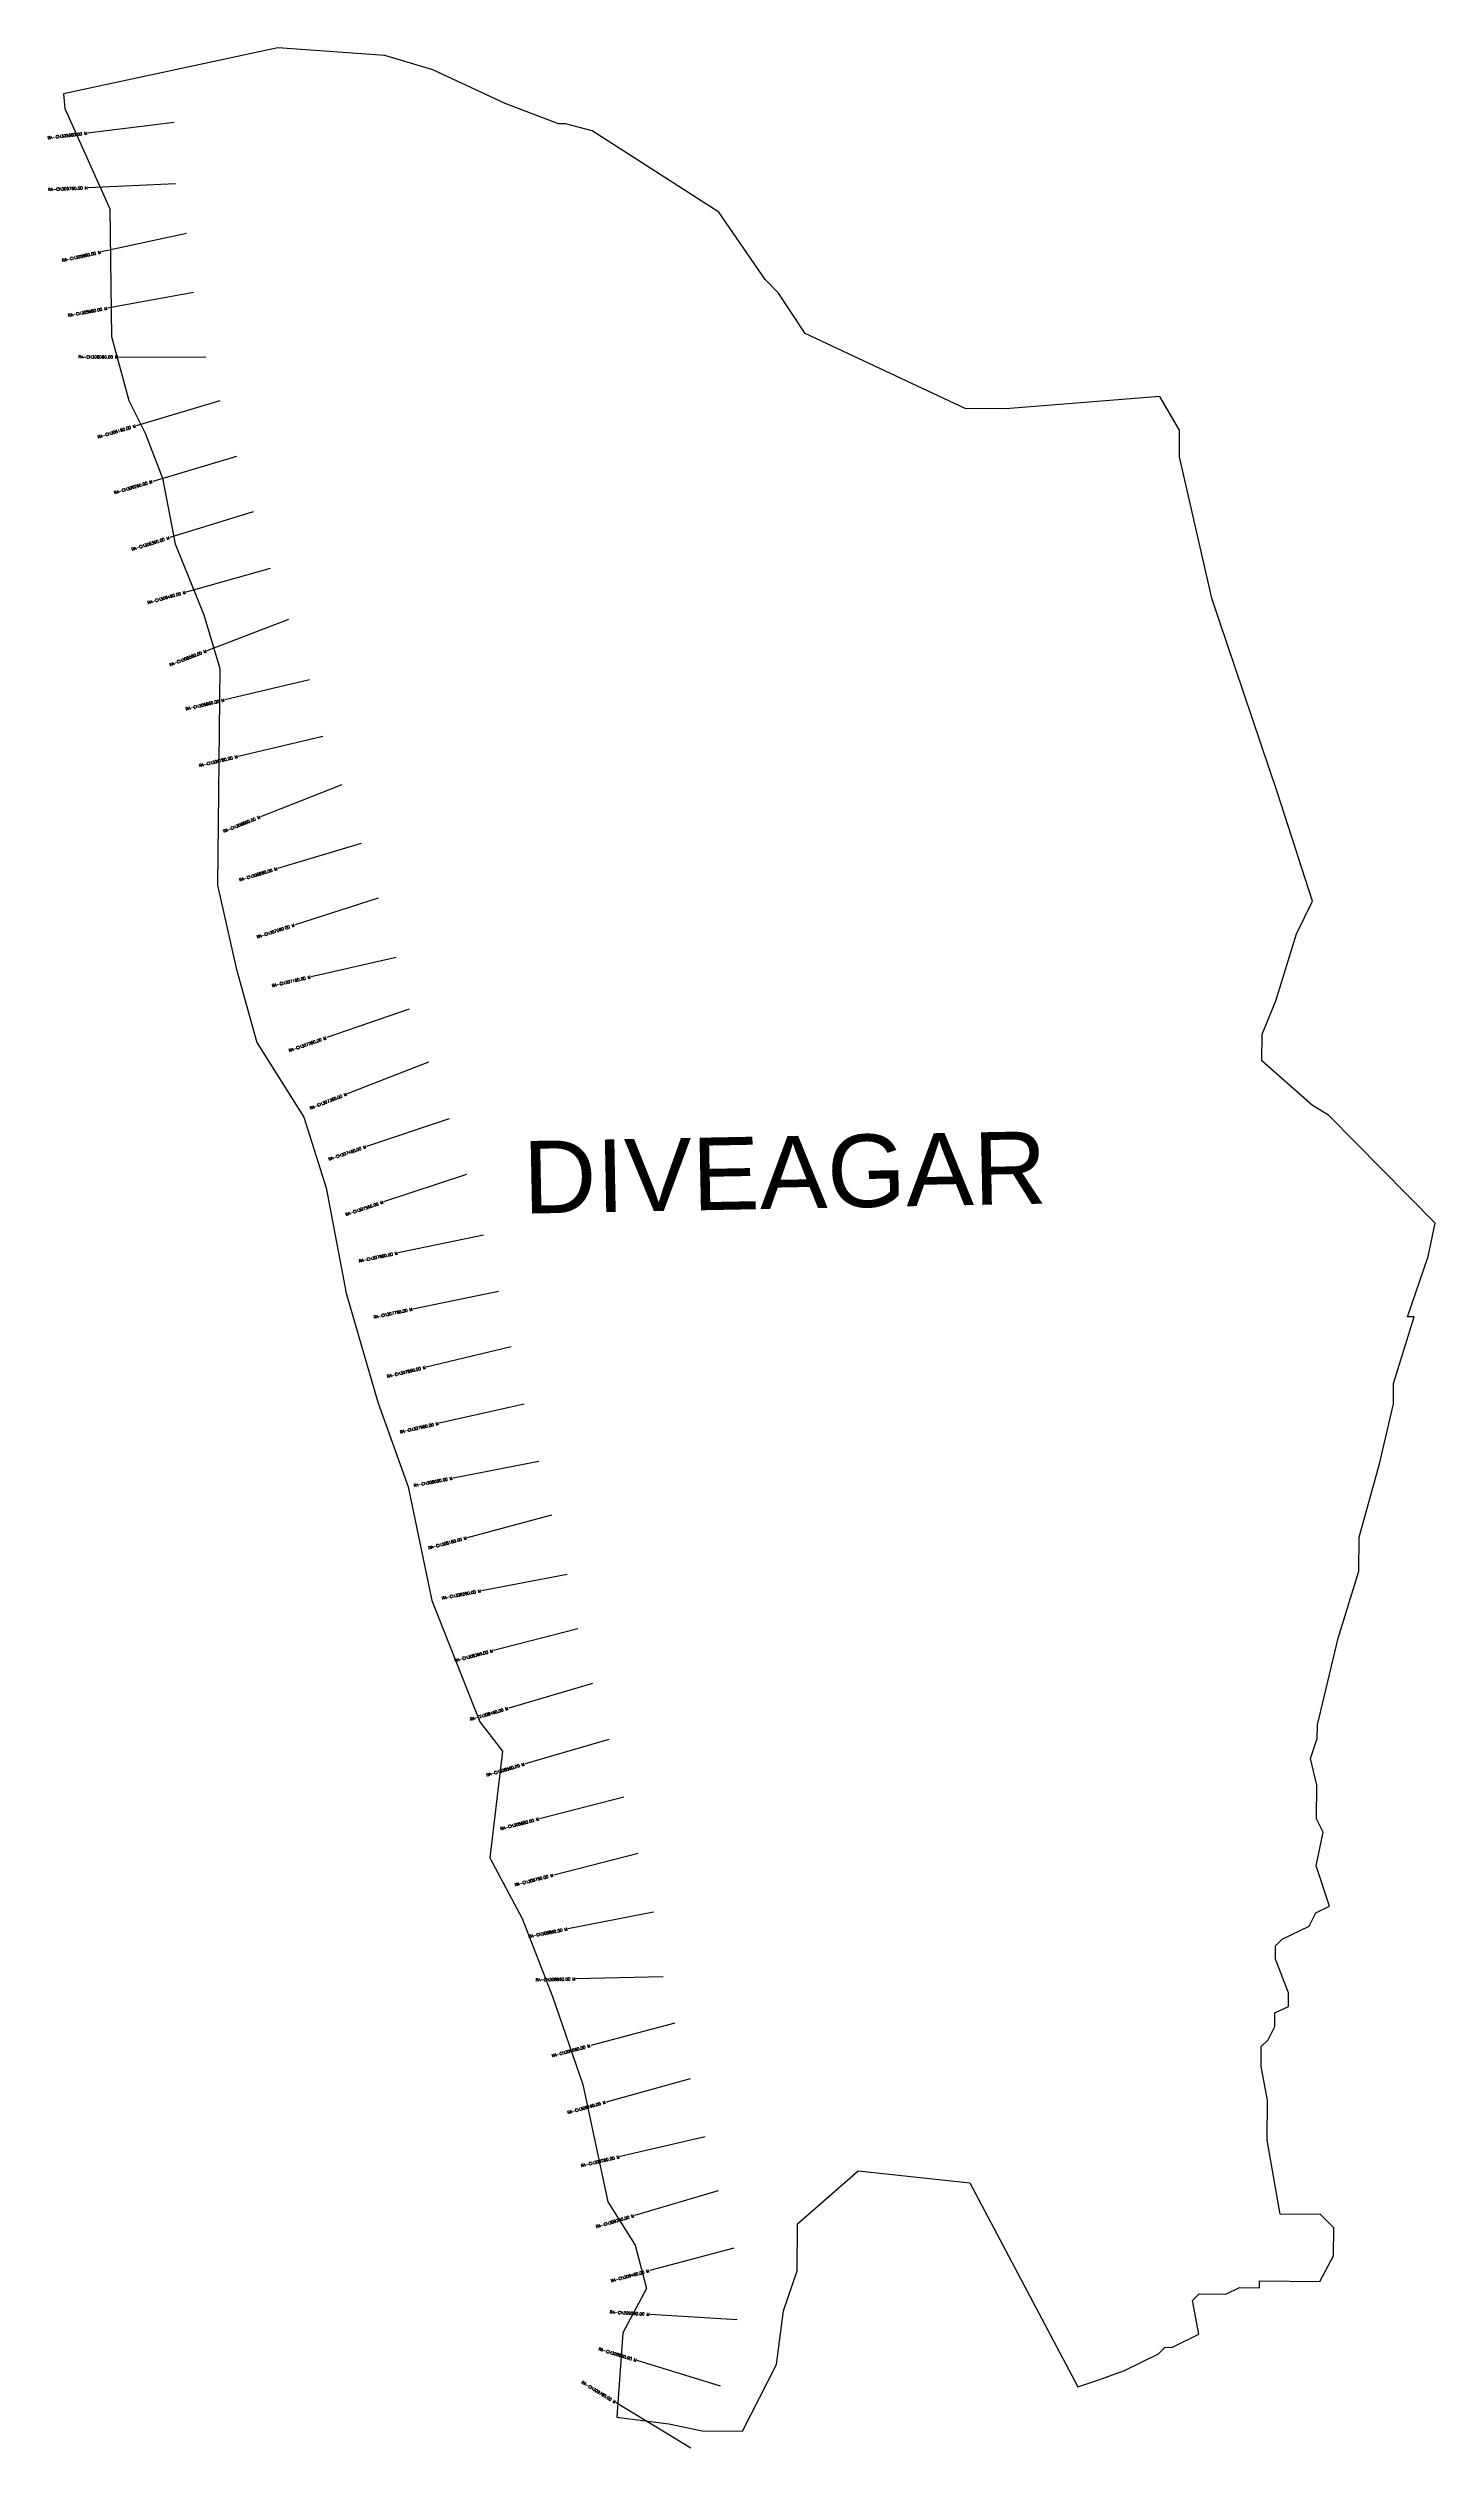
# Model space of a CAD drawing. Header units: metres. Extents: x 286112 to 288498, y 2008776 to 2012902.
import ezdxf
from ezdxf.enums import TextEntityAlignment as Align

# ---------------------------------------------------------------- set-up
doc = ezdxf.new("R2010")
doc.units = ezdxf.units.M
doc.header["$MEASUREMENT"] = 0
for name, color, linetype in [('CS', 134, 'Continuous'), ('CSMark', 6, 'Continuous'), ('VILLAGE BOUNDRY', 10, 'Continuous'), ('VILLAGE NAME', 250, 'Continuous')]:
    doc.layers.add(name, color=color, linetype=linetype)
doc.styles.get("Standard").update_dxf_attribs({"font": 'simplex.shx'})

msp = doc.modelspace()

# ---------------------------------------------------------------- linework, layer by layer
at = {"layer": 'CS'}
for p, q in [((286328.9, 2012774), (286180, 2012755.8)), ((286331.1, 2012668.3), (286181.2, 2012661.8)), ((286350.3, 2012583.4), (286203.7, 2012551.5)), ((286362, 2012481.7), (286214.5, 2012454.7)), ((286383.2, 2012369.9), (286233.2, 2012370.7)), ((286407.4, 2012295.4), (286263.6, 2012252.7)), ((286435.9, 2012199.5), (286292.1, 2012156.9)), ((286464.8, 2012104.8), (286321.5, 2012060.3)), ((286494.2, 2012006.9), (286349.7, 2011966.7)), ((286525.4, 2011919.5), (286385.3, 2011865.8)), ((286561.8, 2011815.8), (286415.9, 2011781.3)), ((286584.8, 2011718.5), (286438.8, 2011684)), ((286617.2, 2011635.4), (286477.7, 2011580.3)), ((286650.6, 2011534.5), (286506.9, 2011491.4)), ((286679.7, 2011440.4), (286536.9, 2011394.5)), ((286710.6, 2011338.5), (286564.3, 2011305.2)), ((286733.1, 2011249.7), (286591.4, 2011200.5)), ((286766.5, 2011158.4), (286626.7, 2011104)), ((286801.9, 2011061.2), (286659.7, 2011013.3)), ((286831.5, 2010965.4), (286689.2, 2010918)), ((286861.1, 2010860.9), (286714.3, 2010830.4)), ((286886.5, 2010764.2), (286739.6, 2010733.8)), ((286908.3, 2010669), (286762.4, 2010634.1)), ((286931, 2010570.6), (286784.7, 2010537.6)), ((286956, 2010471.6), (286808.7, 2010443.2)), ((286977.9, 2010379.5), (286833, 2010340.8)), ((287004.7, 2010277.4), (286857.3, 2010249.6)), ((287023.2, 2010184.3), (286878, 2010146.6)), ((287048.2, 2010089.9), (286904.3, 2010047.7)), ((287076.3, 2009993.9), (286932.4, 2009951.8)), ((287102.3, 2009894.8), (286957.1, 2009857.4)), ((287127.1, 2009797.7), (286981.7, 2009760.8)), ((287153.3, 2009696.9), (287006.1, 2009668.2)), ((287169.9, 2009585.8), (287020, 2009582.2)), ((287190.2, 2009506.2), (287045.3, 2009467.5)), ((287216.3, 2009410.3), (287071.7, 2009370.4)), ((287242, 2009310.5), (287095.9, 2009276.6)), ((287264.8, 2009217.6), (287120.9, 2009175.4)), ((287291.7, 2009119.3), (287146.8, 2009080.7)), ((287297.1, 2008996.1), (287147.4, 2009005.2)), ((287268.6, 2008882.1), (287125.1, 2008925.9)), ((287217.3, 2008775.6), (287089, 2008853.5))]:
    msp.add_line(p, q, dxfattribs=at)
at = {"layer": 'VILLAGE BOUNDRY'}
msp.add_lwpolyline([(288057.8, 2012198.9), (288058.2, 2012245), (288024, 2012302.9), (287758.8, 2012281.9), (287689.6, 2012282.4), (287414, 2012411.2), (287368.4, 2012480.7), (287345.5, 2012503.9), (287265.7, 2012619.8), (287047.8, 2012759.7), (287001.8, 2012771.6), (286990.2, 2012771.7), (286898.3, 2012806.9), (286774.1, 2012864.7), (286691.4, 2012889.2), (286507.1, 2012902.1), (286138.8, 2012823.2), (286140.7, 2012797.9), (286218, 2012625.3), (286221.3, 2012406.1), (286251.2, 2012296.2), (286278.9, 2012239.7), (286309.1, 2012162.4), (286330.5, 2012049.6), (286380.1, 2011927.6), (286407.4, 2011835.5), (286403.3, 2011462.5), (286435.7, 2011320), (286471.1, 2011192.3), (286551.8, 2011064), (286590.1, 2010942.2), (286624.9, 2010761.2), (286679.4, 2010574), (286731.6, 2010428.4), (286771.9, 2010232.5), (286854.6, 2010024.3), (286893.6, 2009973.5), (286871.8, 2009790.2), (286927.3, 2009685.9), (286979.6, 2009552.1), (287031.7, 2009400.5), (287074.8, 2009198.7), (287122.1, 2009124.1), (287141.1, 2009049.9), (287100.6, 2008973.4), (287090, 2008828.6), (287179.6, 2008816.9), (287237.1, 2008804.9), (287306.3, 2008804.4), (287364.8, 2008919.2), (287377, 2009011.3), (287400.6, 2009080.3), (287401.2, 2009161), (287505.6, 2009252.4), (287697.7, 2009231.6), (287883.1, 2008880.8), (287917.8, 2008892), (287963.2, 2008908.6), (288021.9, 2008937.4), (288033.5, 2008948.8), (288045, 2008948.7), (288091.3, 2008971.4), (288080.2, 2009029.1), (288091.8, 2009040.6), (288137.9, 2009040.2), (288161, 2009051.6), (288195.6, 2009051.3), (288195.7, 2009062.8), (288299.4, 2009062.1), (288322.8, 2009106.2), (288323.2, 2009154.1), (288300.3, 2009177.3), (288231.1, 2009177.8), (288209.1, 2009304.8), (288209.6, 2009373.9), (288198.5, 2009431.7), (288198.7, 2009466.2), (288210.3, 2009477.7), (288222, 2009500.6), (288222.2, 2009523.7), (288245.4, 2009535), (288245.5, 2009558.1), (288222.9, 2009615.9), (288223.1, 2009638.9), (288234.7, 2009650.4), (288281, 2009673.1), (288292.6, 2009696), (288315.8, 2009707.4), (288293.3, 2009776.7), (288305.2, 2009834.3), (288293.9, 2009857.4), (288294.3, 2009915), (288283.1, 2009961.2), (288294.9, 2009995.7), (288295.1, 2010018.8), (288330.8, 2010168.3), (288366.2, 2010283.3), (288366.8, 2010341.5), (288402.2, 2010467.5), (288426, 2010571), (288426.2, 2010605.6), (288461.7, 2010720.6), (288450.2, 2010720.7), (288485.5, 2010824.1), (288497.5, 2010881.7), (288314.5, 2011067.5), (288287, 2011083.7), (288199.9, 2011160.5), (288200.2, 2011206.6), (288223.7, 2011264.1), (288259.2, 2011379.1), (288287, 2011435), (288226.4, 2011621.4), (288124.9, 2011921.8), (288113.7, 2011956.4)], close=True, dxfattribs=at)

# ---------------------------------------------------------------- texts
at = {"layer": 'CSMark'}
for s, rotation, p in [('RA-CH305660.00 M', 6.9767, (286179, 2012755.7)), ('RA-CH305760.00 M', 2.4996, (286180.2, 2012661.7)), ('RA-CH305860.00 M', 12.2898, (286202.8, 2012551.2)), ('RA-CH305960.00 M', 10.3605, (286213.5, 2012454.5)), ('RA-CH306060.00 M', 359.6982, (286232.2, 2012370.7)), ('RA-CH306160.00 M', 16.5279, (286262.7, 2012252.4)), ('RA-CH306260.00 M', 16.5279, (286291.1, 2012156.6)), ('RA-CH306360.00 M', 17.2465, (286320.6, 2012060)), ('RA-CH306460.00 M', 15.5359, (286348.7, 2011966.4)), ('RA-CH306560.00 M', 20.955, (286384.4, 2011865.5)), ('RA-CH306660.00 M', 13.2848, (286414.9, 2011781.1)), ('RA-CH306760.00 M', 13.2848, (286437.9, 2011683.8)), ('RA-CH306860.00 M', 21.543, (286476.8, 2011580)), ('RA-CH306960.00 M', 16.7175, (286506, 2011491.1)), ('RA-CH307060.00 M', 17.8337, (286535.9, 2011394.2)), ('RA-CH307160.00 M', 12.8561, (286563.4, 2011304.9)), ('RA-CH307260.00 M', 19.1336, (286590.4, 2011200.2)), ('RA-CH307360.00 M', 21.2502, (286625.8, 2011103.6)), ('RA-CH307460.00 M', 18.6012, (286658.8, 2011013)), ('RA-CH307560.00 M', 18.427, (286688.2, 2010917.7)), ('RA-CH307660.00 M', 11.7258, (286713.3, 2010830.2)), ('RA-CH307760.00 M', 11.7118, (286738.6, 2010733.6)), ('RA-CH307860.00 M', 13.4692, (286761.5, 2010633.8)), ('RA-CH307960.00 M', 12.7438, (286783.7, 2010537.3)), ('RA-CH308060.00 M', 10.8819, (286807.7, 2010443.1)), ('RA-CH308160.00 M', 14.9664, (286832, 2010340.5)), ('RA-CH308260.00 M', 10.7033, (286856.3, 2010249.4)), ('RA-CH308360.00 M', 14.5655, (286877.1, 2010146.4)), ('RA-CH308460.00 M', 16.3367, (286903.3, 2010047.4)), ('RA-CH308560.00 M', 16.3367, (286931.4, 2009951.5)), ('RA-CH308660.00 M', 14.4394, (286956.1, 2009857.2)), ('RA-CH308760.00 M', 14.2509, (286980.7, 2009760.5)), ('RA-CH308860.00 M', 11.0163, (287005.1, 2009668)), ('RA-CH308960.00 M', 1.3971, (287019, 2009582.1)), ('RA-CH309060.00 M', 14.9476, (287044.4, 2009467.3)), ('RA-CH309160.00 M', 15.4196, (287070.8, 2009370.2)), ('RA-CH309260.00 M', 13.0521, (287094.9, 2009276.4)), ('RA-CH309360.00 M', 16.3339, (287119.9, 2009175.1)), ('RA-CH309460.00 M', 14.9393, (287145.8, 2009080.4)), ('RA-CH309560.00 M', 356.5087, (287146.4, 2009005.3)), ('RA-CH309660.00 M', 343.0148, (287124.2, 2008926.2)), ('RA-CH309760.00 M', 328.7454, (287088.2, 2008854))]:
    msp.add_text(s, height=5, rotation=rotation, dxfattribs=at).set_placement(p, align=Align.MIDDLE_RIGHT)
at = {"layer": 'VILLAGE NAME', "insert": (286927.8, 2011022.6), "char_height": 124.759, "attachment_point": 1, "rotation": 1.1028}
msp.add_mtext_dynamic_manual_height_columns('{\\fArial|b0|i0|c0|p34;DIVEAGAR}', width=833.951, gutter_width=623.8, heights=[0], dxfattribs=at)

doc.saveas('drawing.dxf')
